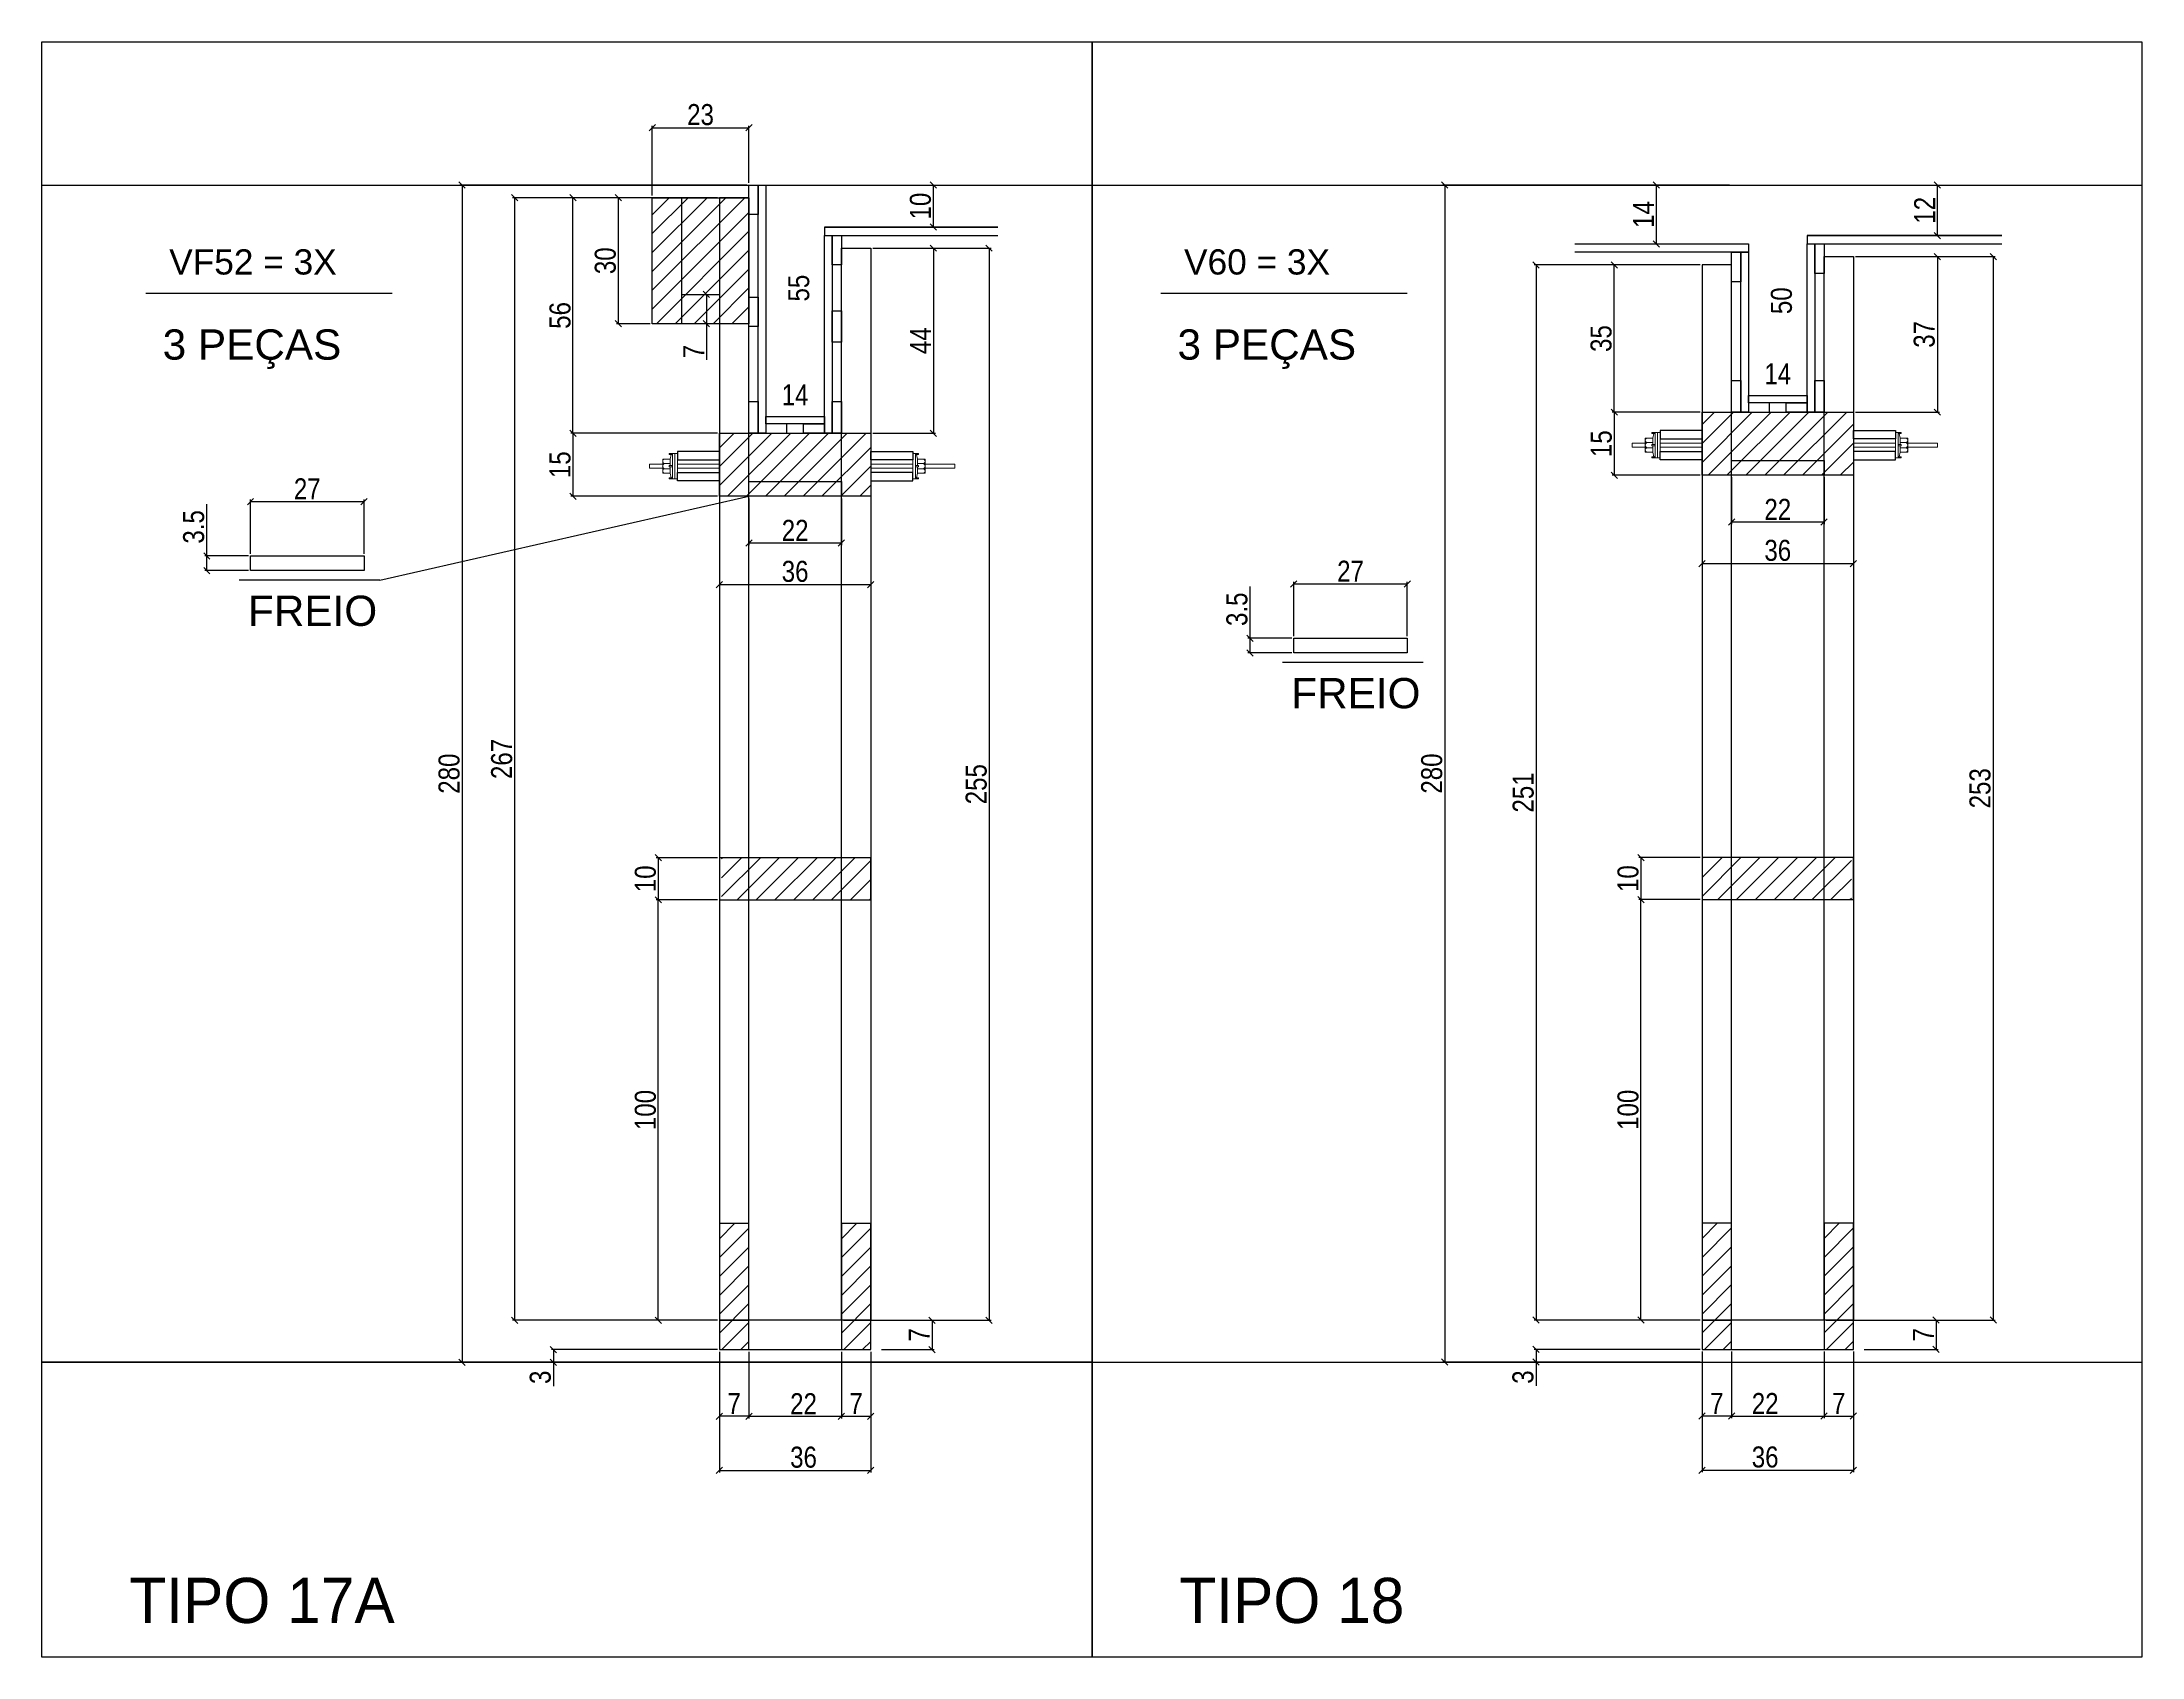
# Model space of a CAD drawing. Header units: millimetres. Extents: x 3247 to 10920, y 704 to 3817.
# Drawn here: x 3247 to 4246, y 704 to 1472 of the extents above; entities that cross this region are included whole.
import ezdxf

# ---------------------------------------------------------------- set-up
doc = ezdxf.new("R2010")
doc.units = ezdxf.units.MM
for name, color, linetype in [('1', 1, 'Continuous'), ('COTA', 241, 'Continuous'), ('GARFOS OK', 3, 'Continuous'), ('Hachura', 253, 'Continuous'), ('Painéis', 200, 'Continuous'), ('Resinado', 41, 'Continuous'), ('SARR_3.5x7', 81, 'Continuous'), ('SARR_7x7', 40, 'Continuous'), ('TIRAS REESCORAMENTO', 252, 'Continuous'), ('VIGAS', 3, 'Continuous')]:
    doc.layers.add(name, color=color, linetype=linetype)
doc.layers.add('BARRA_ANCORAGEM', color=1, linetype='Continuous', lineweight=15)
doc.styles.add('COTA TECNICA 2X', font='techl___.ttf', dxfattribs={"height": 10})
doc.styles.add('R80-50', font='arial.ttf', dxfattribs={"height": 10})
doc.styles.add('ROMAS860', font='ROMAS860.SHX', dxfattribs={"height": 8.5})
doc.dimstyles.new('SECAO', dxfattribs={"dimscale": 0.333333, "dimtxt": 5, "dimasz": 9, "dimexe": 3, "dimexo": 3, "dimgap": 3, "dimtad": 1, "dimdec": 1, "dimlfac": 0.5, "dimzin": 12, "dimdsep": 46, "dimtxsty": 'COTA TECNICA 2X', "dimblk1": 'OBLIQUE', "dimblk2": 'OBLIQUE', "dimsah": 1, "dimcen": 0.9, "dimclrd": 4, "dimclre": 4, "dimclrt": 240, "dimadec": 1, "dimazin": 3, "dimtfac": 1, "dimtdec": 1, "dimtmove": 0, "dimatfit": 3, "dimfxl": 1, "dimtolj": 1, "dimtzin": 12, "dimarcsym": 0})

# ---------------------------------------------------------------- blocks, each defined once
blk = doc.blocks.new('_Oblique')
at = {"layer": '1', "color": 0, "lineweight": -2}
blk.add_line((-0.5, -0.5), (0.5, 0.5), dxfattribs=at)
blk = doc.blocks.new('*D406')
at = {"layer": 'COTA', "color": 4, "lineweight": -2, "transparency": 16777216}
for p, q in [((3568.02, 1398.03), (3470.56, 1398.03)), ((3471.56, 1398.03), (3471.56, 863.94)), ((3568.02, 863.94), (3470.56, 863.94))]:
    blk.add_line(p, q, dxfattribs=at)
at = {"layer": 'Defpoints', "color": 0, "transparency": 16777216}
for p in [(3569.02, 1398.03), (3471.56, 863.94), (3569.02, 863.94)]:
    blk.add_point(p, dxfattribs=at)
at = {"layer": 'COTA', "color": 4, "lineweight": -2, "transparency": 16777216, "xscale": 3, "yscale": 3, "zscale": 3}
for p, rotation in [((3471.56, 1398.03), 90), ((3471.56, 863.94), 270)]:
    blk.add_blockref('_Oblique', p, dxfattribs=dict(at, rotation=rotation))
at = {"layer": 'COTA', "color": 240, "transparency": 16777216, "insert": (3465.46, 1130.98), "char_height": 10, "attachment_point": 5, "rotation": 90, "style": 'COTA TECNICA 2X'}
blk.add_mtext('\\A1;267', dxfattribs=at)
blk = doc.blocks.new('*D407')
at = {"layer": 'COTA', "color": 4, "lineweight": -2, "transparency": 16777216}
for p, q in [((3569.02, 848.94), (3569.02, 791.48)), ((3641.02, 848.94), (3641.02, 791.48)), ((3569.02, 792.48), (3641.02, 792.48))]:
    blk.add_line(p, q, dxfattribs=at)
at = {"layer": 'Defpoints', "color": 0, "transparency": 16777216}
for p in [(3569.02, 849.94), (3641.02, 849.94), (3641.02, 792.48)]:
    blk.add_point(p, dxfattribs=at)
at = {"layer": 'COTA', "color": 4, "lineweight": -2, "transparency": 16777216, "xscale": 3, "yscale": 3, "zscale": 3, "rotation": 180}
blk.add_blockref('_Oblique', (3569.02, 792.48), dxfattribs=at)
at = {"layer": 'COTA', "color": 4, "lineweight": -2, "transparency": 16777216, "xscale": 3, "yscale": 3, "zscale": 3}
blk.add_blockref('_Oblique', (3641.02, 792.48), dxfattribs=at)
at = {"layer": 'COTA', "color": 240, "transparency": 16777216, "insert": (3609.02, 798.7), "char_height": 10, "attachment_point": 5, "style": 'COTA TECNICA 2X'}
blk.add_mtext('\\A1;36', dxfattribs=at)
blk = doc.blocks.new('*D408')
at = {"layer": 'COTA', "color": 4, "lineweight": -2, "transparency": 16777216}
for p, q in [((3583.02, 848.94), (3583.02, 817.2)), ((3627.02, 848.94), (3627.02, 817.2)), ((3583.02, 818.2), (3627.02, 818.2))]:
    blk.add_line(p, q, dxfattribs=at)
at = {"layer": 'Defpoints', "color": 0, "transparency": 16777216}
for p in [(3583.02, 849.94), (3627.02, 849.94), (3627.02, 818.2)]:
    blk.add_point(p, dxfattribs=at)
at = {"layer": 'COTA', "color": 4, "lineweight": -2, "transparency": 16777216, "xscale": 3, "yscale": 3, "zscale": 3, "rotation": 180}
blk.add_blockref('_Oblique', (3583.02, 818.2), dxfattribs=at)
at = {"layer": 'COTA', "color": 4, "lineweight": -2, "transparency": 16777216, "xscale": 3, "yscale": 3, "zscale": 3}
blk.add_blockref('_Oblique', (3627.02, 818.2), dxfattribs=at)
at = {"layer": 'COTA', "color": 240, "transparency": 16777216, "insert": (3609.02, 824.2), "char_height": 10, "attachment_point": 5, "style": 'COTA TECNICA 2X'}
blk.add_mtext('\\A1;22', dxfattribs=at)
blk = doc.blocks.new('*D409')
at = {"layer": 'COTA', "color": 4, "lineweight": -2, "transparency": 16777216}
blk.add_line((3627.02, 818.2), (3641.02, 818.2), dxfattribs=at)
at = {"layer": 'Defpoints', "color": 0, "transparency": 16777216}
for p in [(3627.02, 818.2), (3641.02, 818.2), (3641.02, 818.2)]:
    blk.add_point(p, dxfattribs=at)
at = {"layer": 'COTA', "color": 4, "lineweight": -2, "transparency": 16777216, "xscale": 3, "yscale": 3, "zscale": 3, "rotation": 180}
blk.add_blockref('_Oblique', (3627.02, 818.2), dxfattribs=at)
at = {"layer": 'COTA', "color": 4, "lineweight": -2, "transparency": 16777216, "xscale": 3, "yscale": 3, "zscale": 3}
blk.add_blockref('_Oblique', (3641.02, 818.2), dxfattribs=at)
at = {"layer": 'COTA', "color": 240, "transparency": 16777216, "insert": (3634.02, 824.27), "char_height": 10, "attachment_point": 5, "style": 'COTA TECNICA 2X'}
blk.add_mtext('\\A1;7', dxfattribs=at)
blk = doc.blocks.new('*D410')
at = {"layer": 'COTA', "color": 4, "lineweight": -2, "transparency": 16777216}
blk.add_line((3583.02, 818.2), (3569.02, 818.2), dxfattribs=at)
at = {"layer": 'Defpoints', "color": 0, "transparency": 16777216}
for p in [(3569.02, 818.2), (3569.02, 818.2), (3583.02, 818.2)]:
    blk.add_point(p, dxfattribs=at)
at = {"layer": 'COTA', "color": 4, "lineweight": -2, "transparency": 16777216, "xscale": 3, "yscale": 3, "zscale": 3, "rotation": 180}
blk.add_blockref('_Oblique', (3569.02, 818.2), dxfattribs=at)
at = {"layer": 'COTA', "color": 4, "lineweight": -2, "transparency": 16777216, "xscale": 3, "yscale": 3, "zscale": 3}
blk.add_blockref('_Oblique', (3583.02, 818.2), dxfattribs=at)
at = {"layer": 'COTA', "color": 240, "transparency": 16777216, "insert": (3576.02, 824.27), "char_height": 10, "attachment_point": 5, "style": 'COTA TECNICA 2X'}
blk.add_mtext('\\A1;7', dxfattribs=at)
blk = doc.blocks.new('*D411')
at = {"layer": 'COTA', "color": 4, "lineweight": -2, "transparency": 16777216}
for p, q in [((3568.02, 1083.95), (3538.92, 1083.95)), ((3539.92, 1083.95), (3539.92, 1063.95)), ((3568.02, 1063.95), (3538.92, 1063.95))]:
    blk.add_line(p, q, dxfattribs=at)
at = {"layer": 'Defpoints', "color": 0, "transparency": 16777216}
for p in [(3569.02, 1083.95), (3539.92, 1063.95), (3569.02, 1063.95)]:
    blk.add_point(p, dxfattribs=at)
at = {"layer": 'COTA', "color": 4, "lineweight": -2, "transparency": 16777216, "xscale": 3, "yscale": 3, "zscale": 3}
for p, rotation in [((3539.92, 1083.95), 90), ((3539.92, 1063.95), 270)]:
    blk.add_blockref('_Oblique', p, dxfattribs=dict(at, rotation=rotation))
at = {"layer": 'COTA', "color": 240, "transparency": 16777216, "insert": (3533.82, 1073.95), "char_height": 10, "attachment_point": 5, "rotation": 90, "style": 'COTA TECNICA 2X'}
blk.add_mtext('\\A1;10', dxfattribs=at)
blk = doc.blocks.new('*D412')
at = {"layer": 'COTA', "color": 4, "lineweight": -2, "transparency": 16777216}
for p, q in [((3568.02, 1398.03), (3498.34, 1398.03)), ((3499.34, 1285.98), (3499.34, 1398.03)), ((3568.02, 1285.98), (3498.34, 1285.98))]:
    blk.add_line(p, q, dxfattribs=at)
at = {"layer": 'Defpoints', "color": 0, "transparency": 16777216}
for p in [(3499.34, 1398.03), (3569.02, 1398.03), (3569.02, 1285.98)]:
    blk.add_point(p, dxfattribs=at)
at = {"layer": 'COTA', "color": 4, "lineweight": -2, "transparency": 16777216, "xscale": 3, "yscale": 3, "zscale": 3}
for p, rotation in [((3499.34, 1398.03), 90), ((3499.34, 1285.98), 270)]:
    blk.add_blockref('_Oblique', p, dxfattribs=dict(at, rotation=rotation))
at = {"layer": 'COTA', "color": 240, "transparency": 16777216, "insert": (3493.23, 1342.01), "char_height": 10, "attachment_point": 5, "rotation": 90, "style": 'COTA TECNICA 2X'}
blk.add_mtext('\\A1;56', dxfattribs=at)
blk = doc.blocks.new('*D413')
at = {"layer": 'COTA', "color": 4, "lineweight": -2, "transparency": 16777216}
for p, q in [((3642.02, 1374.01), (3671.78, 1374.01)), ((3670.78, 1374.01), (3670.78, 1285.98)), ((3642.02, 1285.98), (3671.78, 1285.98))]:
    blk.add_line(p, q, dxfattribs=at)
at = {"layer": 'Defpoints', "color": 0, "transparency": 16777216}
for p in [(3641.02, 1374.01), (3641.02, 1285.98), (3670.78, 1285.98)]:
    blk.add_point(p, dxfattribs=at)
at = {"layer": 'COTA', "color": 4, "lineweight": -2, "transparency": 16777216, "xscale": 3, "yscale": 3, "zscale": 3}
for p, rotation in [((3670.78, 1374.01), 90), ((3670.78, 1285.98), 270)]:
    blk.add_blockref('_Oblique', p, dxfattribs=dict(at, rotation=rotation))
at = {"layer": 'COTA', "color": 240, "transparency": 16777216, "insert": (3664.7, 1329.99), "char_height": 10, "attachment_point": 5, "rotation": 90, "style": 'COTA TECNICA 2X'}
blk.add_mtext('\\A1;44', dxfattribs=at)
blk = doc.blocks.new('*D414')
at = {"layer": 'COTA', "color": 4, "lineweight": -2, "transparency": 16777216}
for p, q in [((3582.02, 1404.03), (3445.56, 1404.03)), ((3446.56, 1404.03), (3446.56, 843.94)), ((3568.02, 843.94), (3445.56, 843.94))]:
    blk.add_line(p, q, dxfattribs=at)
at = {"layer": 'Defpoints', "color": 0, "transparency": 16777216}
for p in [(3583.02, 1404.03), (3446.56, 843.94), (3569.02, 843.94)]:
    blk.add_point(p, dxfattribs=at)
at = {"layer": 'COTA', "color": 4, "lineweight": -2, "transparency": 16777216, "xscale": 3, "yscale": 3, "zscale": 3}
for p, rotation in [((3446.56, 1404.03), 90), ((3446.56, 843.94), 270)]:
    blk.add_blockref('_Oblique', p, dxfattribs=dict(at, rotation=rotation))
at = {"layer": 'COTA', "color": 240, "transparency": 16777216, "insert": (3440.44, 1123.98), "char_height": 10, "attachment_point": 5, "rotation": 90, "style": 'COTA TECNICA 2X'}
blk.add_mtext('\\A1;280', dxfattribs=at)
blk = doc.blocks.new('*D415')
at = {"layer": 'COTA', "color": 4, "lineweight": -2, "transparency": 16777216}
for p, q in [((3568.02, 849.94), (3489.06, 849.94)), ((3490.06, 849.94), (3490.06, 843.94)), ((3568.02, 843.94), (3489.06, 843.94)), ((3490.06, 843.94), (3490.06, 832.61))]:
    blk.add_line(p, q, dxfattribs=at)
at = {"layer": 'Defpoints', "color": 0, "transparency": 16777216}
for p in [(3569.02, 849.94), (3490.06, 843.94), (3569.02, 843.94)]:
    blk.add_point(p, dxfattribs=at)
at = {"layer": 'COTA', "color": 4, "lineweight": -2, "transparency": 16777216, "xscale": 3, "yscale": 3, "zscale": 3}
for p, rotation in [((3490.06, 849.94), 90), ((3490.06, 843.94), 270)]:
    blk.add_blockref('_Oblique', p, dxfattribs=dict(at, rotation=rotation))
at = {"layer": 'COTA', "color": 240, "transparency": 16777216, "insert": (3483.84, 836.77), "char_height": 10, "attachment_point": 5, "rotation": 90, "style": 'COTA TECNICA 2X'}
blk.add_mtext('\\A1;3', dxfattribs=at)
blk = doc.blocks.new('*D416')
at = {"layer": 'Defpoints', "color": 0, "transparency": 16777216}
for p in [(3606.06, 1404.03), (3612.91, 1404.03), (3610.06, 1293.98)]:
    blk.add_point(p, dxfattribs=at)
at = {"layer": 'COTA', "color": 240, "transparency": 16777216, "insert": (3606.8, 1355.01), "char_height": 10, "attachment_point": 5, "rotation": 90, "style": 'COTA TECNICA 2X'}
blk.add_mtext('\\A1;55', dxfattribs=at)
blk = doc.blocks.new('*D417')
at = {"layer": 'Defpoints', "color": 0, "transparency": 16777216}
for p in [(3591.02, 1298.14), (3619.02, 1298.14), (3619.02, 1298.14)]:
    blk.add_point(p, dxfattribs=at)
at = {"layer": 'COTA', "color": 240, "transparency": 16777216, "insert": (3605.02, 1304.21), "char_height": 10, "attachment_point": 5, "style": 'COTA TECNICA 2X'}
blk.add_mtext('\\A1;14', dxfattribs=at)
blk = doc.blocks.new('*D418')
at = {"layer": 'COTA', "color": 4, "lineweight": -2, "transparency": 16777216}
for p, q in [((3568.02, 1063.95), (3538.92, 1063.95)), ((3539.92, 863.94), (3539.92, 1063.95)), ((3567.02, 863.94), (3538.92, 863.94))]:
    blk.add_line(p, q, dxfattribs=at)
at = {"layer": 'Defpoints', "color": 0, "transparency": 16777216}
for p in [(3539.92, 1063.95), (3569.02, 1063.95), (3568.02, 863.94)]:
    blk.add_point(p, dxfattribs=at)
at = {"layer": 'COTA', "color": 4, "lineweight": -2, "transparency": 16777216, "xscale": 3, "yscale": 3, "zscale": 3}
for p, rotation in [((3539.92, 1063.95), 90), ((3539.92, 863.94), 270)]:
    blk.add_blockref('_Oblique', p, dxfattribs=dict(at, rotation=rotation))
at = {"layer": 'COTA', "color": 240, "transparency": 16777216, "insert": (3533.82, 963.95), "char_height": 10, "attachment_point": 5, "rotation": 90, "style": 'COTA TECNICA 2X'}
blk.add_mtext('\\A1;100', dxfattribs=at)
blk = doc.blocks.new('*D419')
at = {"layer": 'COTA', "color": 4, "lineweight": -2, "transparency": 16777216}
for p, q in [((3668.62, 1404.03), (3671.78, 1404.03)), ((3670.78, 1384.03), (3670.78, 1404.03)), ((3668.62, 1384.03), (3671.78, 1384.03))]:
    blk.add_line(p, q, dxfattribs=at)
at = {"layer": 'Defpoints', "color": 0, "transparency": 16777216}
for p in [(3667.62, 1404.03), (3670.78, 1404.03), (3667.62, 1384.03)]:
    blk.add_point(p, dxfattribs=at)
at = {"layer": 'COTA', "color": 4, "lineweight": -2, "transparency": 16777216, "xscale": 3, "yscale": 3, "zscale": 3}
for p, rotation in [((3670.78, 1404.03), 90), ((3670.78, 1384.03), 270)]:
    blk.add_blockref('_Oblique', p, dxfattribs=dict(at, rotation=rotation))
at = {"layer": 'COTA', "color": 240, "transparency": 16777216, "insert": (3664.67, 1394.03), "char_height": 10, "attachment_point": 5, "rotation": 90, "style": 'COTA TECNICA 2X'}
blk.add_mtext('\\A1;10', dxfattribs=at)
blk = doc.blocks.new('*D420')
at = {"layer": 'COTA', "color": 4, "lineweight": -2, "transparency": 16777216}
for p, q in [((3643.02, 1374.01), (3698.32, 1374.01)), ((3697.32, 1374.01), (3697.32, 863.94)), ((3643.02, 863.94), (3698.32, 863.94))]:
    blk.add_line(p, q, dxfattribs=at)
at = {"layer": 'Defpoints', "color": 0, "transparency": 16777216}
for p in [(3642.02, 1374.01), (3642.02, 863.94), (3697.32, 863.94)]:
    blk.add_point(p, dxfattribs=at)
at = {"layer": 'COTA', "color": 4, "lineweight": -2, "transparency": 16777216, "xscale": 3, "yscale": 3, "zscale": 3}
for p, rotation in [((3697.32, 1374.01), 90), ((3697.32, 863.94), 270)]:
    blk.add_blockref('_Oblique', p, dxfattribs=dict(at, rotation=rotation))
at = {"layer": 'COTA', "color": 240, "transparency": 16777216, "insert": (3691.21, 1118.97), "char_height": 10, "attachment_point": 5, "rotation": 90, "style": 'COTA TECNICA 2X'}
blk.add_mtext('\\A1;255', dxfattribs=at)
blk = doc.blocks.new('*D421')
at = {"layer": 'COTA', "color": 4, "lineweight": -2, "transparency": 16777216}
for p, q in [((3628.02, 863.94), (3671.17, 863.94)), ((3670.17, 863.94), (3670.17, 849.94)), ((3646.08, 849.94), (3671.17, 849.94))]:
    blk.add_line(p, q, dxfattribs=at)
at = {"layer": 'Defpoints', "color": 0, "transparency": 16777216}
for p in [(3627.02, 863.94), (3645.08, 849.94), (3670.17, 849.94)]:
    blk.add_point(p, dxfattribs=at)
at = {"layer": 'COTA', "color": 4, "lineweight": -2, "transparency": 16777216, "xscale": 3, "yscale": 3, "zscale": 3}
for p, rotation in [((3670.17, 863.94), 90), ((3670.17, 849.94), 270)]:
    blk.add_blockref('_Oblique', p, dxfattribs=dict(at, rotation=rotation))
at = {"layer": 'COTA', "color": 240, "transparency": 16777216, "insert": (3664.1, 856.94), "char_height": 10, "attachment_point": 5, "rotation": 90, "style": 'COTA TECNICA 2X'}
blk.add_mtext('\\A1;7', dxfattribs=at)
blk = doc.blocks.new('A$C51C4441F')
at = {"layer": 'BARRA_ANCORAGEM'}
for p, q in [((-2.25, 3.4), (-5.81, 3.39)), ((-5.81, 3.39), (-5.81, -3.39)), ((-2.25, 1.2), (-5.02, 1.2)), ((-2.25, 3.4), (-1.79, 5.5)), ((-2.25, 3.4), (-2.25, 3.4)), ((-2.25, 3.4), (-2.25, 0.25)), ((-2.25, -3.4), (-5.81, -3.39)), ((-2.25, -1.2), (-5.02, -1.2)), ((-2.25, -0.25), (-2.25, -3.4)), ((-2.25, -3.4), (-1.79, -5.5))]:
    blk.add_line(p, q, dxfattribs=at)
for points in [[(-2.7, 6), (-1.2, 6), (-1.2, 5.5), (-2.7, 5.5)], [(-2.7, 0.25), (-1.2, 0.25), (-1.2, -0.25), (-2.7, -0.25)], [(-1.2, -6), (0, -6), (0, 6), (-1.2, 6)], [(-2.7, -6), (-1.2, -6), (-1.2, -5.5), (-2.7, -5.5)]]:
    blk.add_lwpolyline(points, close=True, dxfattribs=at)
for centre, radius, start, end in [((-4.66, 2.3), 1.15, 107.78452, 252.2718), ((-4.52, 0), 1.3, 112.64802, 247.40829), ((-4.66, -2.3), 1.15, 107.78452, 252.2718)]:
    blk.add_arc(centre, radius, start, end, dxfattribs=at)
blk = doc.blocks.new('*D364')
at = {"layer": 'COTA', "color": 4, "lineweight": -2, "transparency": 16777216}
for p, q in [((3325.16, 1227.6), (3325.16, 1252.2)), ((3344.94, 1227.6), (3324.16, 1227.6)), ((3344.94, 1220.6), (3324.16, 1220.6)), ((3325.16, 1220.6), (3325.16, 1227.6))]:
    blk.add_line(p, q, dxfattribs=at)
at = {"layer": 'Defpoints', "color": 0, "transparency": 16777216}
for p in [(3325.16, 1227.6), (3345.94, 1227.6), (3345.94, 1220.6)]:
    blk.add_point(p, dxfattribs=at)
at = {"layer": 'COTA', "color": 4, "lineweight": -2, "transparency": 16777216, "xscale": 3, "yscale": 3, "zscale": 3}
for p, rotation in [((3325.16, 1227.6), 90), ((3325.16, 1220.6), 270)]:
    blk.add_blockref('_Oblique', p, dxfattribs=dict(at, rotation=rotation))
at = {"layer": 'COTA', "color": 240, "transparency": 16777216, "insert": (3318.94, 1241.4), "char_height": 10, "attachment_point": 5, "rotation": 90, "style": 'COTA TECNICA 2X'}
blk.add_mtext('\\A1;3.5', dxfattribs=at)
blk = doc.blocks.new('*D482')
at = {"layer": 'COTA', "color": 4, "lineweight": -2, "transparency": 16777216}
for p, q in [((3345.94, 1228.6), (3345.94, 1254.43)), ((3345.94, 1253.43), (3399.94, 1253.43)), ((3399.94, 1228.6), (3399.94, 1254.43))]:
    blk.add_line(p, q, dxfattribs=at)
at = {"layer": 'Defpoints', "color": 0, "transparency": 16777216}
for p in [(3399.94, 1253.43), (3345.94, 1227.6), (3399.94, 1227.6)]:
    blk.add_point(p, dxfattribs=at)
at = {"layer": 'COTA', "color": 4, "lineweight": -2, "transparency": 16777216, "xscale": 3, "yscale": 3, "zscale": 3, "rotation": 180}
blk.add_blockref('_Oblique', (3345.94, 1253.43), dxfattribs=at)
at = {"layer": 'COTA', "color": 4, "lineweight": -2, "transparency": 16777216, "xscale": 3, "yscale": 3, "zscale": 3}
blk.add_blockref('_Oblique', (3399.94, 1253.43), dxfattribs=at)
at = {"layer": 'COTA', "color": 240, "transparency": 16777216, "insert": (3372.94, 1259.5), "char_height": 10, "attachment_point": 5, "style": 'COTA TECNICA 2X'}
blk.add_mtext('\\A1;27', dxfattribs=at)
blk = doc.blocks.new('*D483')
at = {"layer": 'COTA', "color": 4, "lineweight": -2, "transparency": 16777216}
for p, q in [((3568.02, 1285.98), (3498.34, 1285.98)), ((3499.34, 1285.98), (3499.34, 1255.98)), ((3568.02, 1255.98), (3498.34, 1255.98))]:
    blk.add_line(p, q, dxfattribs=at)
at = {"layer": 'Defpoints', "color": 0, "transparency": 16777216}
for p in [(3569.02, 1285.98), (3499.34, 1255.98), (3569.02, 1255.98)]:
    blk.add_point(p, dxfattribs=at)
at = {"layer": 'COTA', "color": 4, "lineweight": -2, "transparency": 16777216, "xscale": 3, "yscale": 3, "zscale": 3}
for p, rotation in [((3499.34, 1285.98), 90), ((3499.34, 1255.98), 270)]:
    blk.add_blockref('_Oblique', p, dxfattribs=dict(at, rotation=rotation))
at = {"layer": 'COTA', "color": 240, "transparency": 16777216, "insert": (3493.23, 1270.98), "char_height": 10, "attachment_point": 5, "rotation": 90, "style": 'COTA TECNICA 2X'}
blk.add_mtext('\\A1;15', dxfattribs=at)
blk = doc.blocks.new('*D484')
at = {"layer": 'COTA', "color": 4, "lineweight": -2, "transparency": 16777216}
for p, q in [((3583.02, 1254.98), (3583.02, 1232.74)), ((3627.02, 1254.98), (3627.02, 1232.74)), ((3583.02, 1233.74), (3627.02, 1233.74))]:
    blk.add_line(p, q, dxfattribs=at)
at = {"layer": 'Defpoints', "color": 0, "transparency": 16777216}
for p in [(3583.02, 1255.98), (3627.02, 1255.98), (3627.02, 1233.74)]:
    blk.add_point(p, dxfattribs=at)
at = {"layer": 'COTA', "color": 4, "lineweight": -2, "transparency": 16777216, "xscale": 3, "yscale": 3, "zscale": 3, "rotation": 180}
blk.add_blockref('_Oblique', (3583.02, 1233.74), dxfattribs=at)
at = {"layer": 'COTA', "color": 4, "lineweight": -2, "transparency": 16777216, "xscale": 3, "yscale": 3, "zscale": 3}
blk.add_blockref('_Oblique', (3627.02, 1233.74), dxfattribs=at)
at = {"layer": 'COTA', "color": 240, "transparency": 16777216, "insert": (3605.02, 1239.74), "char_height": 10, "attachment_point": 5, "style": 'COTA TECNICA 2X'}
blk.add_mtext('\\A1;22', dxfattribs=at)
blk = doc.blocks.new('*D485')
at = {"layer": 'COTA', "color": 4, "lineweight": -2, "transparency": 16777216}
for p, q in [((3569.02, 1254.98), (3569.02, 1212.95)), ((3641.02, 1254.98), (3641.02, 1212.95)), ((3569.02, 1213.95), (3641.02, 1213.95))]:
    blk.add_line(p, q, dxfattribs=at)
at = {"layer": 'Defpoints', "color": 0, "transparency": 16777216}
for p in [(3569.02, 1255.98), (3641.02, 1255.98), (3641.02, 1213.95)]:
    blk.add_point(p, dxfattribs=at)
at = {"layer": 'COTA', "color": 4, "lineweight": -2, "transparency": 16777216, "xscale": 3, "yscale": 3, "zscale": 3, "rotation": 180}
blk.add_blockref('_Oblique', (3569.02, 1213.95), dxfattribs=at)
at = {"layer": 'COTA', "color": 4, "lineweight": -2, "transparency": 16777216, "xscale": 3, "yscale": 3, "zscale": 3}
blk.add_blockref('_Oblique', (3641.02, 1213.95), dxfattribs=at)
at = {"layer": 'COTA', "color": 240, "transparency": 16777216, "insert": (3605.02, 1220.17), "char_height": 10, "attachment_point": 5, "style": 'COTA TECNICA 2X'}
blk.add_mtext('\\A1;36', dxfattribs=at)
blk = doc.blocks.new('*D365')
at = {"layer": 'COTA', "color": 4, "lineweight": -2, "transparency": 16777216}
for p, q in [((3536.02, 1398.03), (3519.98, 1398.03)), ((3520.98, 1338.03), (3520.98, 1398.03)), ((3536.02, 1338.03), (3519.98, 1338.03))]:
    blk.add_line(p, q, dxfattribs=at)
at = {"layer": 'Defpoints', "color": 0, "transparency": 16777216}
for p in [(3520.98, 1398.03), (3537.02, 1398.03), (3537.02, 1338.03)]:
    blk.add_point(p, dxfattribs=at)
at = {"layer": 'COTA', "color": 4, "lineweight": -2, "transparency": 16777216, "xscale": 3, "yscale": 3, "zscale": 3}
for p, rotation in [((3520.98, 1398.03), 90), ((3520.98, 1338.03), 270)]:
    blk.add_blockref('_Oblique', p, dxfattribs=dict(at, rotation=rotation))
at = {"layer": 'COTA', "color": 240, "transparency": 16777216, "insert": (3514.76, 1368.03), "char_height": 10, "attachment_point": 5, "rotation": 90, "style": 'COTA TECNICA 2X'}
blk.add_mtext('\\A1;30', dxfattribs=at)
blk = doc.blocks.new('*D366')
at = {"layer": 'COTA', "color": 4, "lineweight": -2, "transparency": 16777216}
for p, q in [((3537.02, 1399.03), (3537.02, 1432.28)), ((3537.02, 1431.28), (3583.02, 1431.28)), ((3583.02, 1405.03), (3583.02, 1432.28))]:
    blk.add_line(p, q, dxfattribs=at)
at = {"layer": 'Defpoints', "color": 0, "transparency": 16777216}
for p in [(3583.02, 1431.28), (3583.02, 1404.03), (3537.02, 1398.03)]:
    blk.add_point(p, dxfattribs=at)
at = {"layer": 'COTA', "color": 4, "lineweight": -2, "transparency": 16777216, "xscale": 3, "yscale": 3, "zscale": 3, "rotation": 180}
blk.add_blockref('_Oblique', (3537.02, 1431.28), dxfattribs=at)
at = {"layer": 'COTA', "color": 4, "lineweight": -2, "transparency": 16777216, "xscale": 3, "yscale": 3, "zscale": 3}
blk.add_blockref('_Oblique', (3583.02, 1431.28), dxfattribs=at)
at = {"layer": 'COTA', "color": 240, "transparency": 16777216, "insert": (3560.02, 1437.5), "char_height": 10, "attachment_point": 5, "style": 'COTA TECNICA 2X'}
blk.add_mtext('\\A1;23', dxfattribs=at)
blk = doc.blocks.new('*D367')
at = {"layer": 'COTA', "color": 4, "lineweight": -2, "transparency": 16777216}
for p, q in [((3562.4, 1352.03), (3561.83, 1352.03)), ((3562.83, 1352.03), (3562.83, 1338.03)), ((3562.4, 1338.03), (3561.83, 1338.03)), ((3562.83, 1338.03), (3562.83, 1320.92))]:
    blk.add_line(p, q, dxfattribs=at)
at = {"layer": 'Defpoints', "color": 0, "transparency": 16777216}
for p in [(3563.4, 1352.03), (3562.83, 1338.03), (3563.4, 1338.03)]:
    blk.add_point(p, dxfattribs=at)
at = {"layer": 'COTA', "color": 4, "lineweight": -2, "transparency": 16777216, "xscale": 3, "yscale": 3, "zscale": 3}
for p, rotation in [((3562.83, 1352.03), 90), ((3562.83, 1338.03), 270)]:
    blk.add_blockref('_Oblique', p, dxfattribs=dict(at, rotation=rotation))
at = {"layer": 'COTA', "color": 240, "transparency": 16777216, "insert": (3556.76, 1324.79), "char_height": 10, "attachment_point": 5, "rotation": 90, "style": 'COTA TECNICA 2X'}
blk.add_mtext('\\A1;7', dxfattribs=at)
blk = doc.blocks.new('*D501')
at = {"layer": 'COTA', "color": 4, "lineweight": -2, "transparency": 16777216}
for p, q in [((4035.48, 1366.03), (3956.52, 1366.03)), ((3957.52, 1366.03), (3957.52, 864.03)), ((4035.48, 864.03), (3956.52, 864.03))]:
    blk.add_line(p, q, dxfattribs=at)
at = {"layer": 'Defpoints', "color": 0, "transparency": 16777216}
for p in [(4036.48, 1366.03), (3957.52, 864.03), (4036.48, 864.03)]:
    blk.add_point(p, dxfattribs=at)
at = {"layer": 'COTA', "color": 4, "lineweight": -2, "transparency": 16777216, "xscale": 3, "yscale": 3, "zscale": 3}
for p, rotation in [((3957.52, 1366.03), 90), ((3957.52, 864.03), 270)]:
    blk.add_blockref('_Oblique', p, dxfattribs=dict(at, rotation=rotation))
at = {"layer": 'COTA', "color": 240, "transparency": 16777216, "insert": (3951.41, 1115.03), "char_height": 10, "attachment_point": 5, "rotation": 90, "style": 'COTA TECNICA 2X'}
blk.add_mtext('\\A1;251', dxfattribs=at)
blk = doc.blocks.new('*D502')
at = {"layer": 'COTA', "color": 4, "lineweight": -2, "transparency": 16777216}
for p, q in [((4036.48, 849.03), (4036.48, 791.57)), ((4108.48, 849.03), (4108.48, 791.57)), ((4036.48, 792.57), (4108.48, 792.57))]:
    blk.add_line(p, q, dxfattribs=at)
at = {"layer": 'Defpoints', "color": 0, "transparency": 16777216}
for p in [(4036.48, 850.03), (4108.48, 850.03), (4108.48, 792.57)]:
    blk.add_point(p, dxfattribs=at)
at = {"layer": 'COTA', "color": 4, "lineweight": -2, "transparency": 16777216, "xscale": 3, "yscale": 3, "zscale": 3, "rotation": 180}
blk.add_blockref('_Oblique', (4036.48, 792.57), dxfattribs=at)
at = {"layer": 'COTA', "color": 4, "lineweight": -2, "transparency": 16777216, "xscale": 3, "yscale": 3, "zscale": 3}
blk.add_blockref('_Oblique', (4108.48, 792.57), dxfattribs=at)
at = {"layer": 'COTA', "color": 240, "transparency": 16777216, "insert": (4066.48, 798.79), "char_height": 10, "attachment_point": 5, "style": 'COTA TECNICA 2X'}
blk.add_mtext('\\A1;36', dxfattribs=at)
blk = doc.blocks.new('*D503')
at = {"layer": 'COTA', "color": 4, "lineweight": -2, "transparency": 16777216}
for p, q in [((4050.48, 849.03), (4050.48, 817.29)), ((4094.48, 849.03), (4094.48, 817.29)), ((4050.48, 818.29), (4094.48, 818.29))]:
    blk.add_line(p, q, dxfattribs=at)
at = {"layer": 'Defpoints', "color": 0, "transparency": 16777216}
for p in [(4050.48, 850.03), (4094.48, 850.03), (4094.48, 818.29)]:
    blk.add_point(p, dxfattribs=at)
at = {"layer": 'COTA', "color": 4, "lineweight": -2, "transparency": 16777216, "xscale": 3, "yscale": 3, "zscale": 3, "rotation": 180}
blk.add_blockref('_Oblique', (4050.48, 818.29), dxfattribs=at)
at = {"layer": 'COTA', "color": 4, "lineweight": -2, "transparency": 16777216, "xscale": 3, "yscale": 3, "zscale": 3}
blk.add_blockref('_Oblique', (4094.48, 818.29), dxfattribs=at)
at = {"layer": 'COTA', "color": 240, "transparency": 16777216, "insert": (4066.48, 824.29), "char_height": 10, "attachment_point": 5, "style": 'COTA TECNICA 2X'}
blk.add_mtext('\\A1;22', dxfattribs=at)
blk = doc.blocks.new('*D504')
at = {"layer": 'COTA', "color": 4, "lineweight": -2, "transparency": 16777216}
blk.add_line((4094.48, 818.29), (4108.48, 818.29), dxfattribs=at)
at = {"layer": 'Defpoints', "color": 0, "transparency": 16777216}
for p in [(4094.48, 818.29), (4108.48, 818.29), (4108.48, 818.29)]:
    blk.add_point(p, dxfattribs=at)
at = {"layer": 'COTA', "color": 4, "lineweight": -2, "transparency": 16777216, "xscale": 3, "yscale": 3, "zscale": 3, "rotation": 180}
blk.add_blockref('_Oblique', (4094.48, 818.29), dxfattribs=at)
at = {"layer": 'COTA', "color": 4, "lineweight": -2, "transparency": 16777216, "xscale": 3, "yscale": 3, "zscale": 3}
blk.add_blockref('_Oblique', (4108.48, 818.29), dxfattribs=at)
at = {"layer": 'COTA', "color": 240, "transparency": 16777216, "insert": (4101.48, 824.37), "char_height": 10, "attachment_point": 5, "style": 'COTA TECNICA 2X'}
blk.add_mtext('\\A1;7', dxfattribs=at)
blk = doc.blocks.new('*D505')
at = {"layer": 'COTA', "color": 4, "lineweight": -2, "transparency": 16777216}
blk.add_line((4050.48, 818.29), (4036.48, 818.29), dxfattribs=at)
at = {"layer": 'Defpoints', "color": 0, "transparency": 16777216}
for p in [(4036.48, 818.29), (4036.48, 818.29), (4050.48, 818.29)]:
    blk.add_point(p, dxfattribs=at)
at = {"layer": 'COTA', "color": 4, "lineweight": -2, "transparency": 16777216, "xscale": 3, "yscale": 3, "zscale": 3, "rotation": 180}
blk.add_blockref('_Oblique', (4036.48, 818.29), dxfattribs=at)
at = {"layer": 'COTA', "color": 4, "lineweight": -2, "transparency": 16777216, "xscale": 3, "yscale": 3, "zscale": 3}
blk.add_blockref('_Oblique', (4050.48, 818.29), dxfattribs=at)
at = {"layer": 'COTA', "color": 240, "transparency": 16777216, "insert": (4043.48, 824.37), "char_height": 10, "attachment_point": 5, "style": 'COTA TECNICA 2X'}
blk.add_mtext('\\A1;7', dxfattribs=at)
blk = doc.blocks.new('*D506')
at = {"layer": 'COTA', "color": 4, "lineweight": -2, "transparency": 16777216}
for p, q in [((4035.48, 1084.05), (4006.38, 1084.05)), ((4007.38, 1084.05), (4007.38, 1064.05)), ((4035.48, 1064.05), (4006.38, 1064.05))]:
    blk.add_line(p, q, dxfattribs=at)
at = {"layer": 'Defpoints', "color": 0, "transparency": 16777216}
for p in [(4036.48, 1084.05), (4007.38, 1064.05), (4036.48, 1064.05)]:
    blk.add_point(p, dxfattribs=at)
at = {"layer": 'COTA', "color": 4, "lineweight": -2, "transparency": 16777216, "xscale": 3, "yscale": 3, "zscale": 3}
for p, rotation in [((4007.38, 1084.05), 90), ((4007.38, 1064.05), 270)]:
    blk.add_blockref('_Oblique', p, dxfattribs=dict(at, rotation=rotation))
at = {"layer": 'COTA', "color": 240, "transparency": 16777216, "insert": (4001.28, 1074.05), "char_height": 10, "attachment_point": 5, "rotation": 90, "style": 'COTA TECNICA 2X'}
blk.add_mtext('\\A1;10', dxfattribs=at)
blk = doc.blocks.new('*D507')
at = {"layer": 'COTA', "color": 4, "lineweight": -2, "transparency": 16777216}
for p, q in [((4109.48, 1370.01), (4149.41, 1370.01)), ((4148.41, 1370.01), (4148.41, 1295.98)), ((4109.48, 1295.98), (4149.41, 1295.98))]:
    blk.add_line(p, q, dxfattribs=at)
at = {"layer": 'Defpoints', "color": 0, "transparency": 16777216}
for p in [(4108.48, 1370.01), (4108.48, 1295.98), (4148.41, 1295.98)]:
    blk.add_point(p, dxfattribs=at)
at = {"layer": 'COTA', "color": 4, "lineweight": -2, "transparency": 16777216, "xscale": 3, "yscale": 3, "zscale": 3}
for p, rotation in [((4148.41, 1370.01), 90), ((4148.41, 1295.98), 270)]:
    blk.add_blockref('_Oblique', p, dxfattribs=dict(at, rotation=rotation))
at = {"layer": 'COTA', "color": 240, "transparency": 16777216, "insert": (4142.19, 1332.99), "char_height": 10, "attachment_point": 5, "rotation": 90, "style": 'COTA TECNICA 2X'}
blk.add_mtext('\\A1;37', dxfattribs=at)
blk = doc.blocks.new('*D508')
at = {"layer": 'COTA', "color": 4, "lineweight": -2, "transparency": 16777216}
for p, q in [((4049.48, 1404.03), (3913.02, 1404.03)), ((3914.02, 1404.03), (3914.02, 844.03)), ((4035.48, 844.03), (3913.02, 844.03))]:
    blk.add_line(p, q, dxfattribs=at)
at = {"layer": 'Defpoints', "color": 0, "transparency": 16777216}
for p in [(4050.48, 1404.03), (3914.02, 844.03), (4036.48, 844.03)]:
    blk.add_point(p, dxfattribs=at)
at = {"layer": 'COTA', "color": 4, "lineweight": -2, "transparency": 16777216, "xscale": 3, "yscale": 3, "zscale": 3}
for p, rotation in [((3914.02, 1404.03), 90), ((3914.02, 844.03), 270)]:
    blk.add_blockref('_Oblique', p, dxfattribs=dict(at, rotation=rotation))
at = {"layer": 'COTA', "color": 240, "transparency": 16777216, "insert": (3907.89, 1124.03), "char_height": 10, "attachment_point": 5, "rotation": 90, "style": 'COTA TECNICA 2X'}
blk.add_mtext('\\A1;280', dxfattribs=at)
blk = doc.blocks.new('*D509')
at = {"layer": 'COTA', "color": 4, "lineweight": -2, "transparency": 16777216}
for p, q in [((4035.48, 850.03), (3956.52, 850.03)), ((3957.52, 850.03), (3957.52, 844.03)), ((4035.48, 844.03), (3956.52, 844.03)), ((3957.52, 844.03), (3957.52, 832.7))]:
    blk.add_line(p, q, dxfattribs=at)
at = {"layer": 'Defpoints', "color": 0, "transparency": 16777216}
for p in [(4036.48, 850.03), (3957.52, 844.03), (4036.48, 844.03)]:
    blk.add_point(p, dxfattribs=at)
at = {"layer": 'COTA', "color": 4, "lineweight": -2, "transparency": 16777216, "xscale": 3, "yscale": 3, "zscale": 3}
for p, rotation in [((3957.52, 850.03), 90), ((3957.52, 844.03), 270)]:
    blk.add_blockref('_Oblique', p, dxfattribs=dict(at, rotation=rotation))
at = {"layer": 'COTA', "color": 240, "transparency": 16777216, "insert": (3951.3, 836.87), "char_height": 10, "attachment_point": 5, "rotation": 90, "style": 'COTA TECNICA 2X'}
blk.add_mtext('\\A1;3', dxfattribs=at)
blk = doc.blocks.new('*D510')
at = {"layer": 'Defpoints', "color": 0, "transparency": 16777216}
for p in [(4073.52, 1404.03), (4080.37, 1404.03), (4073.52, 1303.98)]:
    blk.add_point(p, dxfattribs=at)
at = {"layer": 'COTA', "color": 240, "transparency": 16777216, "insert": (4074.26, 1349.01), "char_height": 10, "attachment_point": 5, "rotation": 90, "style": 'COTA TECNICA 2X'}
blk.add_mtext('\\A1;50', dxfattribs=at)
blk = doc.blocks.new('*D511')
at = {"layer": 'Defpoints', "color": 0, "transparency": 16777216}
for p in [(4058.48, 1308.14), (4086.48, 1308.14), (4086.48, 1308.14)]:
    blk.add_point(p, dxfattribs=at)
at = {"layer": 'COTA', "color": 240, "transparency": 16777216, "insert": (4072.48, 1314.21), "char_height": 10, "attachment_point": 5, "style": 'COTA TECNICA 2X'}
blk.add_mtext('\\A1;14', dxfattribs=at)
blk = doc.blocks.new('*D512')
at = {"layer": 'COTA', "color": 4, "lineweight": -2, "transparency": 16777216}
for p, q in [((4035.48, 1064.05), (4006.38, 1064.05)), ((4007.38, 864.03), (4007.38, 1064.05)), ((4034.48, 864.03), (4006.38, 864.03))]:
    blk.add_line(p, q, dxfattribs=at)
at = {"layer": 'Defpoints', "color": 0, "transparency": 16777216}
for p in [(4007.38, 1064.05), (4036.48, 1064.05), (4035.48, 864.03)]:
    blk.add_point(p, dxfattribs=at)
at = {"layer": 'COTA', "color": 4, "lineweight": -2, "transparency": 16777216, "xscale": 3, "yscale": 3, "zscale": 3}
for p, rotation in [((4007.38, 1064.05), 90), ((4007.38, 864.03), 270)]:
    blk.add_blockref('_Oblique', p, dxfattribs=dict(at, rotation=rotation))
at = {"layer": 'COTA', "color": 240, "transparency": 16777216, "insert": (4001.28, 964.04), "char_height": 10, "attachment_point": 5, "rotation": 90, "style": 'COTA TECNICA 2X'}
blk.add_mtext('\\A1;100', dxfattribs=at)
blk = doc.blocks.new('*D513')
at = {"layer": 'COTA', "color": 4, "lineweight": -2, "transparency": 16777216}
for p, q in [((4136.08, 1404.03), (4149.41, 1404.03)), ((4148.41, 1380.03), (4148.41, 1404.03)), ((4136.08, 1380.03), (4149.41, 1380.03))]:
    blk.add_line(p, q, dxfattribs=at)
at = {"layer": 'Defpoints', "color": 0, "transparency": 16777216}
for p in [(4135.08, 1404.03), (4148.41, 1404.03), (4135.08, 1380.03)]:
    blk.add_point(p, dxfattribs=at)
at = {"layer": 'COTA', "color": 4, "lineweight": -2, "transparency": 16777216, "xscale": 3, "yscale": 3, "zscale": 3}
for p, rotation in [((4148.41, 1404.03), 90), ((4148.41, 1380.03), 270)]:
    blk.add_blockref('_Oblique', p, dxfattribs=dict(at, rotation=rotation))
at = {"layer": 'COTA', "color": 240, "transparency": 16777216, "insert": (4142.35, 1392.03), "char_height": 10, "attachment_point": 5, "rotation": 90, "style": 'COTA TECNICA 2X'}
blk.add_mtext('\\A1;12', dxfattribs=at)
blk = doc.blocks.new('*D514')
at = {"layer": 'COTA', "color": 4, "lineweight": -2, "transparency": 16777216}
for p, q in [((4110.48, 1370.01), (4175.95, 1370.01)), ((4174.95, 1370.01), (4174.95, 864.03)), ((4110.48, 864.03), (4175.95, 864.03))]:
    blk.add_line(p, q, dxfattribs=at)
at = {"layer": 'Defpoints', "color": 0, "transparency": 16777216}
for p in [(4109.48, 1370.01), (4109.48, 864.03), (4174.95, 864.03)]:
    blk.add_point(p, dxfattribs=at)
at = {"layer": 'COTA', "color": 4, "lineweight": -2, "transparency": 16777216, "xscale": 3, "yscale": 3, "zscale": 3}
for p, rotation in [((4174.95, 1370.01), 90), ((4174.95, 864.03), 270)]:
    blk.add_blockref('_Oblique', p, dxfattribs=dict(at, rotation=rotation))
at = {"layer": 'COTA', "color": 240, "transparency": 16777216, "insert": (4168.73, 1117.02), "char_height": 10, "attachment_point": 5, "rotation": 90, "style": 'COTA TECNICA 2X'}
blk.add_mtext('\\A1;253', dxfattribs=at)
blk = doc.blocks.new('*D515')
at = {"layer": 'COTA', "color": 4, "lineweight": -2, "transparency": 16777216}
for p, q in [((4095.48, 864.03), (4148.81, 864.03)), ((4147.81, 864.03), (4147.81, 850.03)), ((4113.53, 850.03), (4148.81, 850.03))]:
    blk.add_line(p, q, dxfattribs=at)
at = {"layer": 'Defpoints', "color": 0, "transparency": 16777216}
for p in [(4094.48, 864.03), (4112.53, 850.03), (4147.81, 850.03)]:
    blk.add_point(p, dxfattribs=at)
at = {"layer": 'COTA', "color": 4, "lineweight": -2, "transparency": 16777216, "xscale": 3, "yscale": 3, "zscale": 3}
for p, rotation in [((4147.81, 864.03), 90), ((4147.81, 850.03), 270)]:
    blk.add_blockref('_Oblique', p, dxfattribs=dict(at, rotation=rotation))
at = {"layer": 'COTA', "color": 240, "transparency": 16777216, "insert": (4141.73, 857.03), "char_height": 10, "attachment_point": 5, "rotation": 90, "style": 'COTA TECNICA 2X'}
blk.add_mtext('\\A1;7', dxfattribs=at)
blk = doc.blocks.new('*D516')
at = {"layer": 'COTA', "color": 4, "lineweight": -2, "transparency": 16777216}
for p, q in [((4014.71, 1376.03), (4014.71, 1404.03)), ((4015.71, 1404.03), (4015.71, 1404.03)), ((4015.71, 1376.03), (4015.71, 1376.03))]:
    blk.add_line(p, q, dxfattribs=at)
at = {"layer": 'Defpoints', "color": 0, "transparency": 16777216}
for p in [(4014.71, 1404.03), (4014.71, 1404.03), (4014.71, 1376.03)]:
    blk.add_point(p, dxfattribs=at)
at = {"layer": 'COTA', "color": 4, "lineweight": -2, "transparency": 16777216, "xscale": 3, "yscale": 3, "zscale": 3}
for p, rotation in [((4014.71, 1404.03), 90), ((4014.71, 1376.03), 270)]:
    blk.add_blockref('_Oblique', p, dxfattribs=dict(at, rotation=rotation))
at = {"layer": 'COTA', "color": 240, "transparency": 16777216, "insert": (4008.64, 1390.03), "char_height": 10, "attachment_point": 5, "rotation": 90, "style": 'COTA TECNICA 2X'}
blk.add_mtext('\\A1;14', dxfattribs=at)
blk = doc.blocks.new('*D517')
at = {"layer": 'COTA', "color": 4, "lineweight": -2, "transparency": 16777216}
for p, q in [((3821.45, 1188.4), (3821.45, 1213.01)), ((3841.23, 1188.4), (3820.45, 1188.4)), ((3841.23, 1181.4), (3820.45, 1181.4)), ((3821.45, 1181.4), (3821.45, 1188.4))]:
    blk.add_line(p, q, dxfattribs=at)
at = {"layer": 'Defpoints', "color": 0, "transparency": 16777216}
for p in [(3821.45, 1188.4), (3842.23, 1188.4), (3842.23, 1181.4)]:
    blk.add_point(p, dxfattribs=at)
at = {"layer": 'COTA', "color": 4, "lineweight": -2, "transparency": 16777216, "xscale": 3, "yscale": 3, "zscale": 3}
for p, rotation in [((3821.45, 1188.4), 90), ((3821.45, 1181.4), 270)]:
    blk.add_blockref('_Oblique', p, dxfattribs=dict(at, rotation=rotation))
at = {"layer": 'COTA', "color": 240, "transparency": 16777216, "insert": (3815.23, 1202.21), "char_height": 10, "attachment_point": 5, "rotation": 90, "style": 'COTA TECNICA 2X'}
blk.add_mtext('\\A1;3.5', dxfattribs=at)
blk = doc.blocks.new('*D522')
at = {"layer": 'COTA', "color": 4, "lineweight": -2, "transparency": 16777216}
for p, q in [((3842.23, 1189.4), (3842.23, 1215.24)), ((3842.23, 1214.24), (3896.23, 1214.24)), ((3896.23, 1189.4), (3896.23, 1215.24))]:
    blk.add_line(p, q, dxfattribs=at)
at = {"layer": 'Defpoints', "color": 0, "transparency": 16777216}
for p in [(3896.23, 1214.24), (3842.23, 1188.4), (3896.23, 1188.4)]:
    blk.add_point(p, dxfattribs=at)
at = {"layer": 'COTA', "color": 4, "lineweight": -2, "transparency": 16777216, "xscale": 3, "yscale": 3, "zscale": 3, "rotation": 180}
blk.add_blockref('_Oblique', (3842.23, 1214.24), dxfattribs=at)
at = {"layer": 'COTA', "color": 4, "lineweight": -2, "transparency": 16777216, "xscale": 3, "yscale": 3, "zscale": 3}
blk.add_blockref('_Oblique', (3896.23, 1214.24), dxfattribs=at)
at = {"layer": 'COTA', "color": 240, "transparency": 16777216, "insert": (3869.23, 1220.31), "char_height": 10, "attachment_point": 5, "style": 'COTA TECNICA 2X'}
blk.add_mtext('\\A1;27', dxfattribs=at)
blk = doc.blocks.new('*D518')
at = {"layer": 'COTA', "color": 4, "lineweight": -2, "transparency": 16777216}
for p, q in [((4035.48, 1366.03), (3993.68, 1366.03)), ((3994.68, 1295.98), (3994.68, 1366.03)), ((4035.48, 1295.98), (3993.68, 1295.98))]:
    blk.add_line(p, q, dxfattribs=at)
at = {"layer": 'Defpoints', "color": 0, "transparency": 16777216}
for p in [(3994.68, 1366.03), (4036.48, 1366.03), (4036.48, 1295.98)]:
    blk.add_point(p, dxfattribs=at)
at = {"layer": 'COTA', "color": 4, "lineweight": -2, "transparency": 16777216, "xscale": 3, "yscale": 3, "zscale": 3}
for p, rotation in [((3994.68, 1366.03), 90), ((3994.68, 1295.98), 270)]:
    blk.add_blockref('_Oblique', p, dxfattribs=dict(at, rotation=rotation))
at = {"layer": 'COTA', "color": 240, "transparency": 16777216, "insert": (3988.46, 1331.01), "char_height": 10, "attachment_point": 5, "rotation": 90, "style": 'COTA TECNICA 2X'}
blk.add_mtext('\\A1;35', dxfattribs=at)
blk = doc.blocks.new('*D519')
at = {"layer": 'COTA', "color": 4, "lineweight": -2, "transparency": 16777216}
for p, q in [((4035.48, 1295.98), (3993.68, 1295.98)), ((3994.68, 1295.98), (3994.68, 1265.98)), ((4035.48, 1265.98), (3993.68, 1265.98))]:
    blk.add_line(p, q, dxfattribs=at)
at = {"layer": 'Defpoints', "color": 0, "transparency": 16777216}
for p in [(4036.48, 1295.98), (3994.68, 1265.98), (4036.48, 1265.98)]:
    blk.add_point(p, dxfattribs=at)
at = {"layer": 'COTA', "color": 4, "lineweight": -2, "transparency": 16777216, "xscale": 3, "yscale": 3, "zscale": 3}
for p, rotation in [((3994.68, 1295.98), 90), ((3994.68, 1265.98), 270)]:
    blk.add_blockref('_Oblique', p, dxfattribs=dict(at, rotation=rotation))
at = {"layer": 'COTA', "color": 240, "transparency": 16777216, "insert": (3988.57, 1280.98), "char_height": 10, "attachment_point": 5, "rotation": 90, "style": 'COTA TECNICA 2X'}
blk.add_mtext('\\A1;15', dxfattribs=at)
blk = doc.blocks.new('*D520')
at = {"layer": 'COTA', "color": 4, "lineweight": -2, "transparency": 16777216}
for p, q in [((4050.48, 1264.98), (4050.48, 1242.74)), ((4094.48, 1264.98), (4094.48, 1242.74)), ((4050.48, 1243.74), (4094.48, 1243.74))]:
    blk.add_line(p, q, dxfattribs=at)
at = {"layer": 'Defpoints', "color": 0, "transparency": 16777216}
for p in [(4050.48, 1265.98), (4094.48, 1265.98), (4094.48, 1243.74)]:
    blk.add_point(p, dxfattribs=at)
at = {"layer": 'COTA', "color": 4, "lineweight": -2, "transparency": 16777216, "xscale": 3, "yscale": 3, "zscale": 3, "rotation": 180}
blk.add_blockref('_Oblique', (4050.48, 1243.74), dxfattribs=at)
at = {"layer": 'COTA', "color": 4, "lineweight": -2, "transparency": 16777216, "xscale": 3, "yscale": 3, "zscale": 3}
blk.add_blockref('_Oblique', (4094.48, 1243.74), dxfattribs=at)
at = {"layer": 'COTA', "color": 240, "transparency": 16777216, "insert": (4072.48, 1249.74), "char_height": 10, "attachment_point": 5, "style": 'COTA TECNICA 2X'}
blk.add_mtext('\\A1;22', dxfattribs=at)
blk = doc.blocks.new('*D521')
at = {"layer": 'COTA', "color": 4, "lineweight": -2, "transparency": 16777216}
for p, q in [((4036.48, 1264.98), (4036.48, 1222.95)), ((4108.48, 1264.98), (4108.48, 1222.95)), ((4036.48, 1223.95), (4108.48, 1223.95))]:
    blk.add_line(p, q, dxfattribs=at)
at = {"layer": 'Defpoints', "color": 0, "transparency": 16777216}
for p in [(4036.48, 1265.98), (4108.48, 1265.98), (4108.48, 1223.95)]:
    blk.add_point(p, dxfattribs=at)
at = {"layer": 'COTA', "color": 4, "lineweight": -2, "transparency": 16777216, "xscale": 3, "yscale": 3, "zscale": 3, "rotation": 180}
blk.add_blockref('_Oblique', (4036.48, 1223.95), dxfattribs=at)
at = {"layer": 'COTA', "color": 4, "lineweight": -2, "transparency": 16777216, "xscale": 3, "yscale": 3, "zscale": 3}
blk.add_blockref('_Oblique', (4108.48, 1223.95), dxfattribs=at)
at = {"layer": 'COTA', "color": 240, "transparency": 16777216, "insert": (4072.48, 1230.17), "char_height": 10, "attachment_point": 5, "style": 'COTA TECNICA 2X'}
blk.add_mtext('\\A1;36', dxfattribs=at)

msp = doc.modelspace()

# ---------------------------------------------------------------- hatches: boundary and pattern name
at = {"layer": 'COTA'}
h = msp.add_hatch(dxfattribs=at)
h.set_pattern_fill('ANSI31', color=256, scale=2, style=0)
h.set_pattern_definition([(45, (-16198.485, -3725.7434), (-4.490128, 4.490128), [])])
h.paths.add_polyline_path([(3583.02, 1338.03), (3537.02, 1338.03), (3537.02, 1398.03), (3583.02, 1398.03)])
h = msp.add_hatch(dxfattribs=at)
h.set_pattern_fill('ANSI31', color=256, scale=2, style=0)
h.set_pattern_definition([(45, (-20588.472, -212001.087), (-4.49012806, 4.49012806), [])])
h.paths.add_polyline_path([(4036.48, 1295.98), (4036.48, 1265.98), (4108.48, 1265.98), (4108.48, 1295.98)])
h = msp.add_hatch(dxfattribs=at)
h.set_pattern_fill('ANSI31', color=256, scale=2, style=0)
h.set_pattern_definition([(45, (-21045.9274, -212011.087), (-4.49012806, 4.49012806), [])])
h.paths.add_polyline_path([(3641.02, 1255.98), (3641.02, 1285.98), (3569.02, 1285.98), (3569.02, 1255.98)])
h = msp.add_hatch(dxfattribs=at)
h.set_pattern_fill('ANSI31', color=256, scale=2, style=0)
h.set_pattern_definition([(45, (-22558.58, -196208.838), (-4.49012806, 4.49012806), [])])
h.paths.add_polyline_path([(3641.02, 1083.95), (3570.02, 1083.95), (3570.02, 1063.95), (3641.02, 1063.95)])
h = msp.add_hatch(dxfattribs=at)
h.set_pattern_fill('ANSI31', color=256, scale=2, style=0)
h.set_pattern_definition([(45, (-22101.125, -196208.745), (-4.49012806, 4.49012806), [])])
h.paths.add_polyline_path([(4107.48, 1084.05), (4036.48, 1084.05), (4036.48, 1064.05), (4107.48, 1064.05)])
h = msp.add_hatch(dxfattribs=at)
h.set_pattern_fill('ANSI31', color=256, scale=2, style=0)
h.set_pattern_definition([(45, (-16275.195, -4959.253), (-4.490128, 4.490128), [])])
h.paths.add_polyline_path([(3569.02, 849.94), (3583.02, 849.94), (3583.02, 909.94), (3569.02, 909.94)])
h = msp.add_hatch(dxfattribs=at)
h.set_pattern_fill('ANSI31', color=256, scale=2, style=0)
h.set_pattern_definition([(45, (-16217.195, -4959.253), (-4.490128, 4.490128), [])])
h.paths.add_polyline_path([(3627.02, 849.94), (3641.02, 849.94), (3641.02, 909.94), (3627.02, 909.94)])
h = msp.add_hatch(dxfattribs=at)
h.set_pattern_fill('ANSI31', color=256, scale=2, style=0)
h.set_pattern_definition([(45, (-15807.74, -4959.16), (-4.490128, 4.490128), [])])
h.paths.add_polyline_path([(4036.48, 850.03), (4050.48, 850.03), (4050.48, 910.03), (4036.48, 910.03)])
h = msp.add_hatch(dxfattribs=at)
h.set_pattern_fill('ANSI31', color=256, scale=2, style=0)
h.set_pattern_definition([(45, (-15749.74, -4959.16), (-4.490128, 4.490128), [])])
h.paths.add_polyline_path([(4094.48, 850.03), (4108.48, 850.03), (4108.48, 910.03), (4094.48, 910.03)])

# ---------------------------------------------------------------- linework, layer by layer
at = {"linetype": 'Continuous'}
msp.add_line((3551.02, 1352.03), (3569.02, 1352.03), dxfattribs=at)
for points in [[(3591.02, 849.94), (3641.02, 849.94), (3641.02, 863.94), (3569.02, 863.94), (3569.02, 849.94), (3591.02, 849.94)], [(4058.48, 850.03), (4108.48, 850.03), (4108.48, 864.03), (4036.48, 864.03), (4036.48, 850.03), (4058.48, 850.03)]]:
    msp.add_lwpolyline(points, dxfattribs=at)
at = {"layer": 'BARRA_ANCORAGEM'}
for points in [[(4003.28, 1279.28), (4009.46, 1279.28), (4009.46, 1281.28), (4003.28, 1281.28)], [(4015.28, 1286.28), (4016.48, 1286.28), (4016.48, 1274.28), (4015.28, 1274.28)], [(4016.48, 1279.28), (4036.48, 1279.28), (4036.48, 1281.28), (4016.48, 1281.28)], [(4128.48, 1279.28), (4108.48, 1279.28), (4108.48, 1281.28), (4128.48, 1281.28)], [(4129.68, 1286.28), (4128.48, 1286.28), (4128.48, 1274.28), (4129.68, 1274.28)], [(4134.29, 1279.28), (4148.48, 1279.28), (4148.48, 1281.28), (4134.29, 1281.28)], [(3535.82, 1269.28), (3542.01, 1269.28), (3542.01, 1271.28), (3535.82, 1271.28)], [(3547.82, 1276.28), (3549.02, 1276.28), (3549.02, 1264.28), (3547.82, 1264.28)], [(3549.02, 1269.28), (3569.02, 1269.28), (3569.02, 1271.28), (3549.02, 1271.28)], [(3661.02, 1269.28), (3641.02, 1269.28), (3641.02, 1271.28), (3661.02, 1271.28)], [(3662.22, 1276.28), (3661.02, 1276.28), (3661.02, 1264.28), (3662.22, 1264.28)], [(3666.84, 1269.28), (3681.02, 1269.28), (3681.02, 1271.28), (3666.84, 1271.28)]]:
    msp.add_lwpolyline(points, close=True, dxfattribs=at)
at = {"layer": 'COTA', "color": 1}
for p, q in [((3246.75, 1404.03), (4245.74, 1404.03)), ((3246.75, 843.94), (4245.74, 843.94))]:
    msp.add_line(p, q, dxfattribs=at)
at = {"layer": 'GARFOS OK', "color": 3}
for p, q in [((3407.54, 1216.06), (3583.02, 1255.98)), ((3407.54, 1216.06), (3340.52, 1216.06)), ((3903.83, 1176.87), (3836.81, 1176.87))]:
    msp.add_line(p, q, dxfattribs=at)
at = {"layer": 'Hachura', "color": 7}
for p, q in [((3296.22, 1352.66), (3413.38, 1352.66)), ((3778.99, 1352.66), (3896.15, 1352.66))]:
    msp.add_line(p, q, dxfattribs=at)
at = {"layer": 'Painéis'}
for points in [[(3583.02, 1338.03), (3537.02, 1338.03), (3537.02, 1398.03), (3583.02, 1398.03)], [(4108.48, 1265.98), (4036.48, 1265.98), (4036.48, 1295.98), (4108.48, 1295.98)], [(3641.02, 1255.98), (3569.02, 1255.98), (3569.02, 1285.98), (3641.02, 1285.98)], [(3569.02, 849.94), (3583.02, 849.94), (3583.02, 909.94), (3569.02, 909.94)], [(3627.02, 849.94), (3641.02, 849.94), (3641.02, 909.94), (3627.02, 909.94)], [(4036.48, 850.03), (4050.48, 850.03), (4050.48, 910.03), (4036.48, 910.03)], [(4094.48, 850.03), (4108.48, 850.03), (4108.48, 910.03), (4094.48, 910.03)]]:
    msp.add_lwpolyline(points, close=True, dxfattribs=at)
for points in [[(3569.02, 1063.95), (3641.02, 1063.95), (3641.02, 1083.95), (3569.02, 1083.95), (3569.02, 1063.95)], [(4036.48, 1064.05), (4108.48, 1064.05), (4108.48, 1084.05), (4036.48, 1084.05), (4036.48, 1064.05)]]:
    msp.add_lwpolyline(points, dxfattribs=at)
at = {"layer": 'Resinado'}
for p, q in [((3619.02, 1384.03), (3701.5, 1384.03)), ((4086.48, 1380.03), (4179.14, 1380.03))]:
    msp.add_line(p, q, dxfattribs=at)
at = {"layer": 'SARR_3.5x7', "linetype": 'Continuous'}
for points in [[(3345.94, 1227.6), (3399.94, 1227.6), (3399.94, 1220.6), (3345.94, 1220.6)], [(3842.23, 1188.4), (3896.23, 1188.4), (3896.23, 1181.4), (3842.23, 1181.4)]]:
    msp.add_lwpolyline(points, close=True, dxfattribs=at)
at = {"layer": 'SARR_7x7', "linetype": 'Continuous'}
msp.add_line((3551.02, 1398.03), (3551.02, 1338.03), dxfattribs=at)
for points in [[(3569.02, 863.94), (3583.02, 863.94), (3583.02, 1398.03), (3569.02, 1398.03)], [(3641.02, 863.94), (3627.02, 863.94), (3627.02, 1374.01), (3641.02, 1374.01)], [(4108.48, 864.03), (4094.48, 864.03), (4094.48, 1370.01), (4108.48, 1370.01)], [(4036.48, 864.03), (4050.48, 864.03), (4050.48, 1366.03), (4036.48, 1366.03)], [(4050.48, 1272.98), (4094.48, 1272.98), (4094.48, 1265.98), (4050.48, 1265.98)], [(3583.02, 1262.98), (3627.02, 1262.98), (3627.02, 1255.98), (3583.02, 1255.98)]]:
    msp.add_lwpolyline(points, close=True, dxfattribs=at)
at = {"layer": 'TIRAS REESCORAMENTO', "linetype": 'ByBlock'}
for p, q in [((3591.02, 1404.03), (3701.99, 1404.03)), ((3976, 1404.03), (4179.62, 1404.03)), ((3619.02, 1380.03), (3701.5, 1380.03)), ((4086.48, 1376.03), (4179.14, 1376.03)), ((3746.25, 843.94), (3246.75, 843.94)), ((3746.25, 843.94), (3246.75, 843.94))]:
    msp.add_line(p, q, dxfattribs=at)
for points in [[(3583.02, 1404.03), (3587.42, 1404.03), (3587.42, 1390.03), (3583.02, 1390.03)], [(3622.62, 1380.03), (3627.02, 1380.03), (3627.02, 1366.03), (3622.62, 1366.03)], [(4050.48, 1372.03), (4054.88, 1372.03), (4054.88, 1358.03), (4050.48, 1358.03)], [(4090.08, 1376.03), (4094.48, 1376.03), (4094.48, 1362.03), (4090.08, 1362.03)], [(3583.02, 1350.74), (3587.42, 1350.74), (3587.42, 1336.74), (3583.02, 1336.74)], [(3622.62, 1344.24), (3627.02, 1344.24), (3627.02, 1329.24), (3622.62, 1329.24)], [(4050.48, 1310.98), (4054.88, 1310.98), (4054.88, 1295.98), (4050.48, 1295.98)], [(4090.08, 1310.98), (4094.48, 1310.98), (4094.48, 1295.98), (4090.08, 1295.98)], [(3583.02, 1300.98), (3587.42, 1300.98), (3587.42, 1285.98), (3583.02, 1285.98)], [(3622.62, 1300.98), (3627.02, 1300.98), (3627.02, 1285.98), (3622.62, 1285.98)], [(4086.48, 1300.38), (4058.48, 1300.38), (4058.48, 1303.98), (4086.48, 1303.98)], [(4068.48, 1295.98), (4068.48, 1300.38), (4058.48, 1300.38), (4058.48, 1295.98)], [(4076.44, 1295.98), (4076.44, 1300.38), (4086.48, 1300.38), (4086.48, 1295.98)], [(3619.02, 1290.38), (3591.02, 1290.38), (3591.02, 1293.98), (3619.02, 1293.98)], [(3601.02, 1285.98), (3601.02, 1290.38), (3591.02, 1290.38), (3591.02, 1285.98)], [(3608.99, 1285.98), (3608.99, 1290.38), (3619.02, 1290.38), (3619.02, 1285.98)], [(4016.48, 1283.28), (4036.48, 1283.28), (4036.48, 1287.28), (4016.48, 1287.28)], [(4128.48, 1283.28), (4108.48, 1283.28), (4108.48, 1287.28), (4128.48, 1287.28)], [(3549.02, 1273.28), (3569.02, 1273.28), (3569.02, 1277.28), (3549.02, 1277.28)], [(3661.02, 1273.28), (3641.02, 1273.28), (3641.02, 1277.28), (3661.02, 1277.28)], [(4016.48, 1277.28), (4036.48, 1277.28), (4036.48, 1273.28), (4016.48, 1273.28)], [(4128.48, 1277.28), (4108.48, 1277.28), (4108.48, 1273.28), (4128.48, 1273.28)], [(3549.02, 1267.28), (3569.02, 1267.28), (3569.02, 1263.28), (3549.02, 1263.28)], [(3661.02, 1267.28), (3641.02, 1267.28), (3641.02, 1263.28), (3661.02, 1263.28)]]:
    msp.add_lwpolyline(points, close=True, dxfattribs=at)
for points in [[(3591.02, 1285.98), (3587.42, 1285.98), (3587.42, 1404.03), (3591.02, 1404.03), (3591.02, 1285.98)], [(3701.5, 1384.03), (3619.02, 1384.03), (3619.02, 1380.03), (3701.5, 1380.03)], [(3622.62, 1285.98), (3619.02, 1285.98), (3619.02, 1380.03), (3622.62, 1380.03), (3622.62, 1285.98)], [(4179.14, 1380.03), (4086.48, 1380.03), (4086.48, 1376.03), (4179.14, 1376.03)], [(3976, 1376.03), (4058.48, 1376.03), (4058.48, 1372.03), (3976, 1372.03)], [(4058.48, 1295.98), (4054.88, 1295.98), (4054.88, 1372.03), (4058.48, 1372.03), (4058.48, 1295.98)], [(4090.08, 1295.98), (4086.48, 1295.98), (4086.48, 1376.03), (4090.08, 1376.03), (4090.08, 1295.98)]]:
    msp.add_lwpolyline(points, dxfattribs=at)
at = {"layer": 'VIGAS'}
for points in [[(3746.25, 703.68), (3246.75, 703.68), (3246.75, 1472.11), (3746.25, 1472.11)], [(4245.74, 703.68), (3746.25, 703.68), (3746.25, 1472.11), (4245.74, 1472.11)]]:
    msp.add_lwpolyline(points, close=True, dxfattribs=at)

# ---------------------------------------------------------------- block references
at = {"layer": 'BARRA_ANCORAGEM', "xscale": -1, "rotation": 180}
for p in [(4015.28, 1280.28), (3547.82, 1270.28)]:
    msp.add_blockref('A$C51C4441F', p, dxfattribs=at)
at = {"layer": 'BARRA_ANCORAGEM', "xscale": -1}
for p in [(4128.48, 1280.28), (3661.02, 1270.28)]:
    msp.add_blockref('A$C51C4441F', p, dxfattribs=at)

# ---------------------------------------------------------------- texts
at = {"layer": 'COTA', "color": 7, "style": 'ROMAS860'}
for s, p in [('TIPO 17A', (3288.28, 719.85)), ('TIPO 18', (3787.78, 719.85))]:
    msp.add_text(s, height=21.505, dxfattribs=at).set_placement(p)
at = {"layer": 'VIGAS', "color": 7, "style": 'R80-50'}
for s, p in [('VF52 = 3X', (3307.27, 1361.47)), ('V60 = 3X', (3790.04, 1361.47))]:
    msp.add_text(s, height=12, dxfattribs=at).set_placement(p)
at = {"layer": 'VIGAS', "color": 7, "char_height": 14.4, "attachment_point": 1, "style": 'R80-50'}
for s, insert in [('3 PEÇAS', (3304.16, 1335.37)), ('3 PEÇAS', (3786.93, 1335.37)), ('FREIO', (3344.75, 1208.69)), ('FREIO', (3841.04, 1169.5))]:
    msp.add_mtext_dynamic_manual_height_columns(s, width=162.221, gutter_width=50, heights=[0], dxfattribs=dict(at, insert=insert))

# ---------------------------------------------------------------- dimensions: what is measured, and where the dimension line sits
at = {"layer": 'COTA', "color": 3}
for base, p1, p2, picture, middle in [((3583.02, 1431.28), (3537.02, 1398.03), (3583.02, 1404.03), '*D366', (3560.02, 1437.5)), ((3399.94, 1253.43), (3345.94, 1227.6), (3399.94, 1227.6), '*D482', (3372.94, 1259.5)), ((4108.48, 1223.95), (4036.48, 1265.98), (4108.48, 1265.98), '*D521', (4072.48, 1230.17)), ((4094.48, 1243.74), (4050.48, 1265.98), (4094.48, 1265.98), '*D520', (4072.48, 1249.74)), ((3641.02, 1213.95), (3569.02, 1255.98), (3641.02, 1255.98), '*D485', (3605.02, 1220.17)), ((3627.02, 1233.74), (3583.02, 1255.98), (3627.02, 1255.98), '*D484', (3605.02, 1239.74)), ((3896.23, 1214.24), (3842.23, 1188.4), (3896.23, 1188.4), '*D522', (3869.23, 1220.31)), ((3569.02, 818.2), (3583.02, 818.2), (3569.02, 818.2), '*D410', (3576.02, 824.27)), ((4036.48, 818.29), (4050.48, 818.29), (4036.48, 818.29), '*D505', (4043.48, 824.37))]:
    dim = msp.add_linear_dim(base=base, p1=p1, p2=p2, dimstyle='SECAO', dxfattribs=at)
    dim.commit()
    dim.dimension.update_dxf_attribs({"geometry": picture, "text_midpoint": middle})
for base, p1, p2, picture, middle in [((3446.56, 843.94), (3583.02, 1404.03), (3569.02, 843.94), '*D414', (3440.44, 1123.98)), ((3471.56, 863.94), (3569.02, 1398.03), (3569.02, 863.94), '*D406', (3465.46, 1130.98)), ((3499.34, 1398.03), (3569.02, 1285.98), (3569.02, 1398.03), '*D412', (3493.23, 1342.01)), ((3520.98, 1398.03), (3537.02, 1338.03), (3537.02, 1398.03), '*D365', (3514.76, 1368.03)), ((3670.78, 1404.03), (3667.62, 1384.03), (3667.62, 1404.03), '*D419', (3664.67, 1394.03)), ((3914.02, 844.03), (4050.48, 1404.03), (4036.48, 844.03), '*D508', (3907.89, 1124.03)), ((4014.71, 1404.03), (4014.71, 1376.03), (4014.71, 1404.03), '*D516', (4008.64, 1390.03)), ((4148.41, 1404.03), (4135.08, 1380.03), (4135.08, 1404.03), '*D513', (4142.35, 1392.03)), ((3670.78, 1285.98), (3641.02, 1374.01), (3641.02, 1285.98), '*D413', (3664.7, 1329.99)), ((3697.32, 863.94), (3642.02, 1374.01), (3642.02, 863.94), '*D420', (3691.21, 1118.97)), ((4148.41, 1295.98), (4108.48, 1370.01), (4108.48, 1295.98), '*D507', (4142.19, 1332.99)), ((4174.95, 864.03), (4109.48, 1370.01), (4109.48, 864.03), '*D514', (4168.73, 1117.02)), ((3957.52, 864.03), (4036.48, 1366.03), (4036.48, 864.03), '*D501', (3951.41, 1115.03)), ((3994.68, 1366.03), (4036.48, 1295.98), (4036.48, 1366.03), '*D518', (3988.46, 1331.01)), ((3994.68, 1265.98), (4036.48, 1295.98), (4036.48, 1265.98), '*D519', (3988.57, 1280.98)), ((3499.34, 1255.98), (3569.02, 1285.98), (3569.02, 1255.98), '*D483', (3493.23, 1270.98)), ((3325.16, 1227.6), (3345.94, 1220.6), (3345.94, 1227.6), '*D364', (3318.94, 1241.4)), ((3821.45, 1188.4), (3842.23, 1181.4), (3842.23, 1188.4), '*D517', (3815.23, 1202.21)), ((3539.92, 1063.95), (3569.02, 1083.95), (3569.02, 1063.95), '*D411', (3533.82, 1073.95)), ((4007.38, 1064.05), (4036.48, 1084.05), (4036.48, 1064.05), '*D506', (4001.28, 1074.05)), ((3539.92, 1063.95), (3568.02, 863.94), (3569.02, 1063.95), '*D418', (3533.82, 963.95)), ((4007.38, 1064.05), (4035.48, 864.03), (4036.48, 1064.05), '*D512', (4001.28, 964.04)), ((3670.17, 849.94), (3627.02, 863.94), (3645.08, 849.94), '*D421', (3664.1, 856.94)), ((4147.81, 850.03), (4094.48, 864.03), (4112.53, 850.03), '*D515', (4141.73, 857.03)), ((3490.06, 843.94), (3569.02, 849.94), (3569.02, 843.94), '*D415', (3483.84, 836.77)), ((3957.52, 844.03), (4036.48, 850.03), (4036.48, 844.03), '*D509', (3951.3, 836.87))]:
    dim = msp.add_linear_dim(base=base, p1=p1, p2=p2, angle=90, dimstyle='SECAO', dxfattribs=at)
    dim.commit()
    dim.dimension.update_dxf_attribs({"geometry": picture, "text_midpoint": middle})
for base, p1, p2, picture, middle in [((3612.91, 1404.03), (3610.06, 1293.98), (3606.06, 1404.03), '*D416', (3612.91, 1355.01)), ((4080.37, 1404.03), (4073.52, 1303.98), (4073.52, 1404.03), '*D510', (4080.37, 1349.01))]:
    dim = msp.add_linear_dim(base=base, p1=p1, p2=p2, angle=90, dimstyle='SECAO', override={"dimse1": 1, "dimse2": 1, "dimsd1": 1, "dimsd2": 1}, dxfattribs=at)
    dim.commit()
    dim.dimension.update_dxf_attribs({"geometry": picture, "text_midpoint": middle, "dimtype": 160})
dim = msp.add_linear_dim(base=(3562.83, 1338.03), p1=(3563.4, 1352.03), p2=(3563.4, 1338.03), angle=90, dimstyle='SECAO', dxfattribs=at)
dim.commit()
dim.dimension.update_dxf_attribs({"geometry": '*D367', "text_midpoint": (3562.83, 1324.79), "dimtype": 160})
for base, p1, p2, picture, middle in [((4086.48, 1308.14), (4058.48, 1308.14), (4086.48, 1308.14), '*D511', (4072.48, 1314.21)), ((3619.02, 1298.14), (3591.02, 1298.14), (3619.02, 1298.14), '*D417', (3605.02, 1304.21))]:
    dim = msp.add_linear_dim(base=base, p1=p1, p2=p2, dimstyle='SECAO', override={"dimse1": 1, "dimse2": 1, "dimsd1": 1, "dimsd2": 1}, dxfattribs=at)
    dim.commit()
    dim.dimension.update_dxf_attribs({"geometry": picture, "text_midpoint": middle})
for base, p1, p2, picture, middle in [((3641.02, 792.48), (3569.02, 849.94), (3641.02, 849.94), '*D407', (3609.02, 792.48)), ((3627.02, 818.2), (3583.02, 849.94), (3627.02, 849.94), '*D408', (3609.02, 818.2)), ((4108.48, 792.57), (4036.48, 850.03), (4108.48, 850.03), '*D502', (4066.48, 792.57)), ((4094.48, 818.29), (4050.48, 850.03), (4094.48, 850.03), '*D503', (4066.48, 818.29)), ((3641.02, 818.2), (3627.02, 818.2), (3641.02, 818.2), '*D409', (3634.02, 818.2)), ((4108.48, 818.29), (4094.48, 818.29), (4108.48, 818.29), '*D504', (4101.48, 818.29))]:
    dim = msp.add_linear_dim(base=base, p1=p1, p2=p2, dimstyle='SECAO', dxfattribs=at)
    dim.commit()
    dim.dimension.update_dxf_attribs({"geometry": picture, "text_midpoint": middle, "dimtype": 160})

doc.saveas('drawing.dxf')
